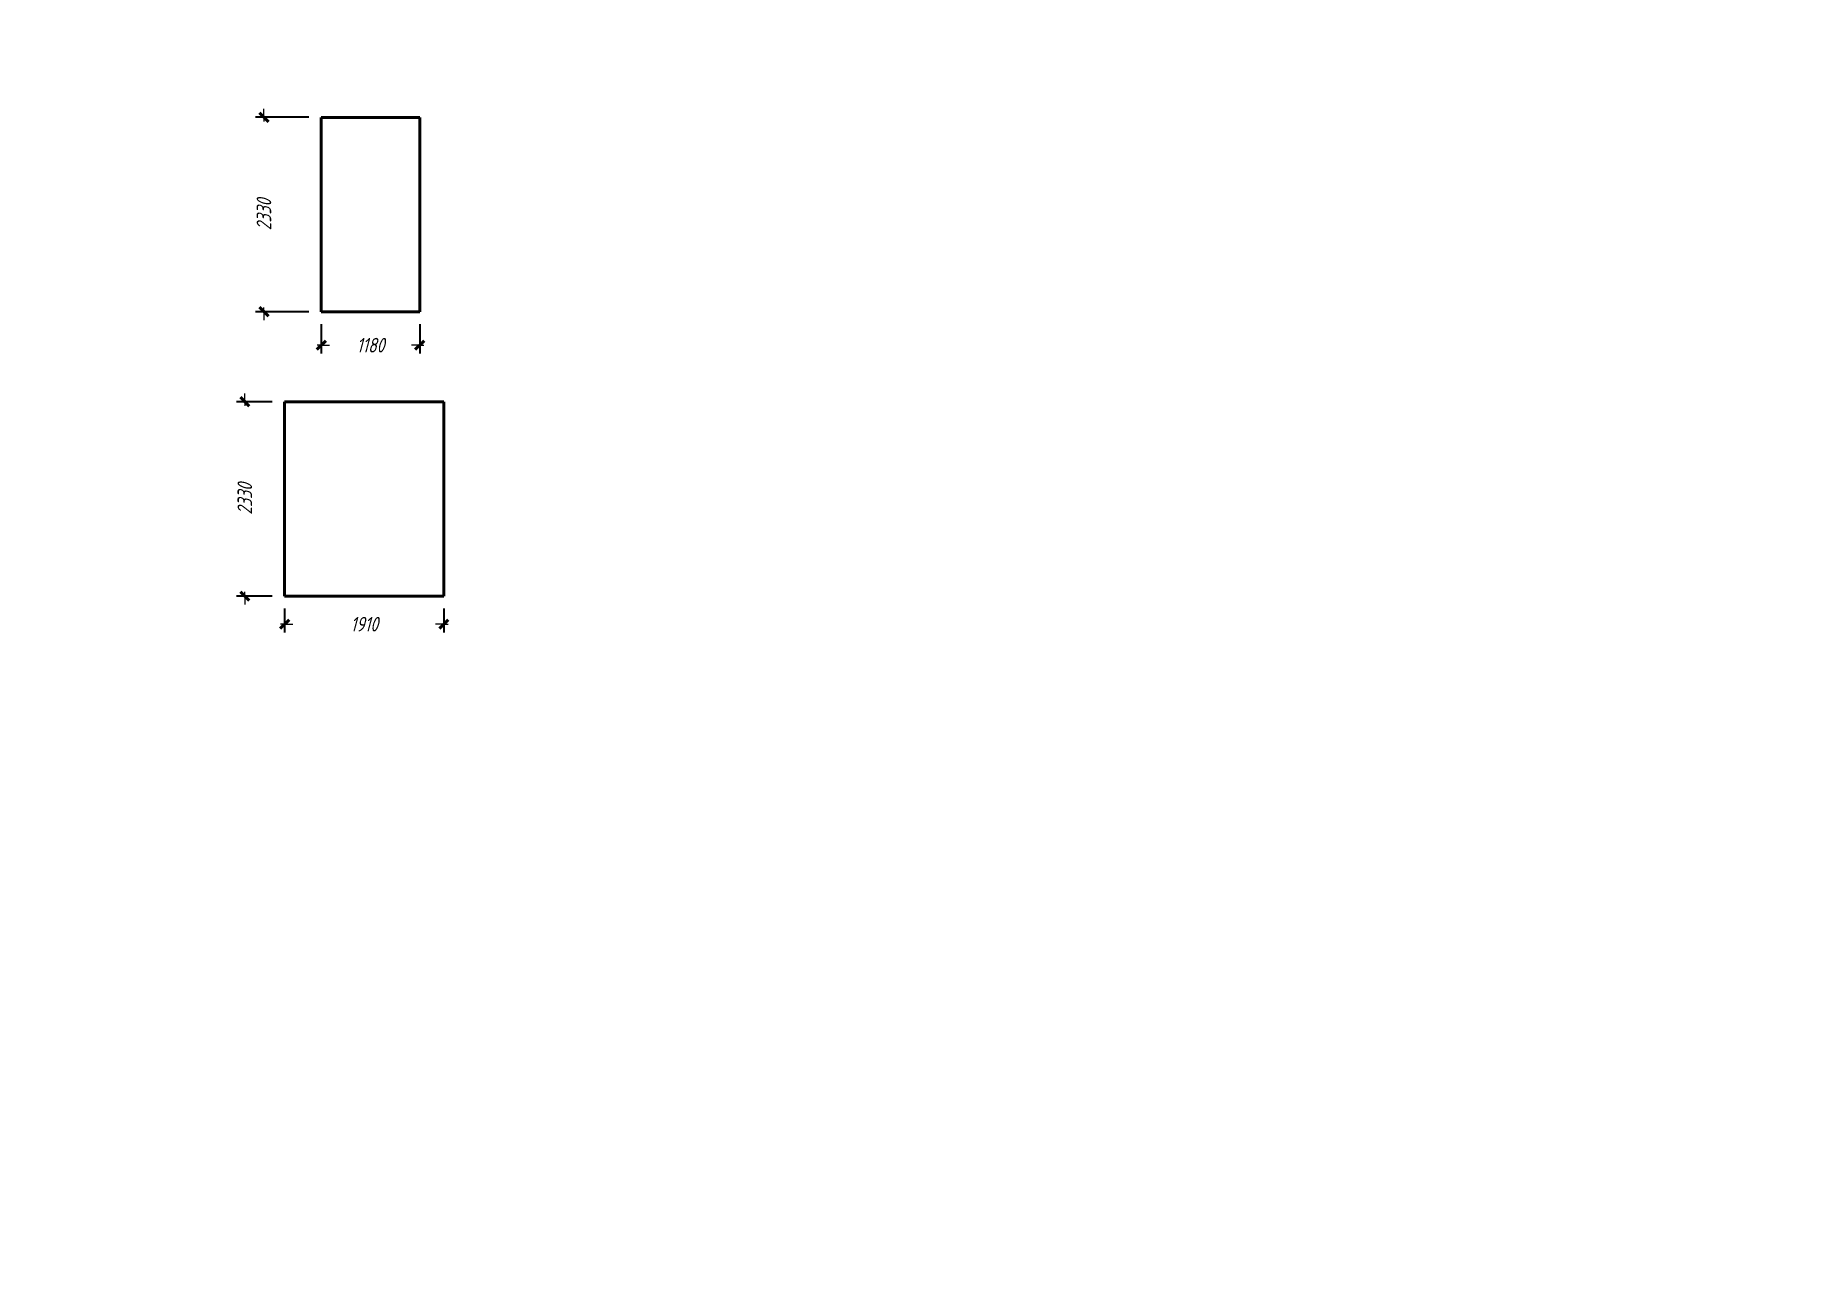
# Model space of a CAD drawing. Header units: millimetres. Extents: x 0 to 6720, y 0 to 401.
# Drawn here: x 3360 to 3780, y 0 to 297 of the extents above; entities that cross this region are included whole.
import ezdxf

# ---------------------------------------------------------------- set-up
doc = ezdxf.new("R2010")
doc.units = ezdxf.units.MM
doc.linetypes.add('K5LT_BASIC', pattern=[0])
doc.linetypes.add('K5LT_THIN', pattern=[0])
doc.layers.add('Системный слой', color=7, linetype='Continuous')
doc.styles.add('KDIMTEXTSTYLE', font='GOST_AU.SHX', dxfattribs={"width": 0.96, "oblique": 15, "height": 5})
doc.dimstyles.new('KDIMSTYLE (0.02)', dxfattribs={"dimtxt": 5, "dimasz": 1, "dimexe": 2, "dimexo": 0, "dimgap": 1, "dimtad": 1, "dimlfac": 50, "dimtxsty": 'KDIMTEXTSTYLE', "dimsah": 1, "dimcen": 0, "dimdle": 1, "dimadec": 0, "dimazin": 0, "dimtfac": 0.667, "dimtmove": 0, "dimatfit": 3, "dimfxl": 0, "dimtvp": 1, "dimtolj": 1, "dimtzin": 0, "dimarcsym": 0})

msp = doc.modelspace()

# ---------------------------------------------------------------- blocks, each defined once
blk = doc.blocks.new('U7')
at = {"layer": 'Системный слой', "color": 5, "linetype": 'K5LT_BASIC', "lineweight": 40}
for p, q in [((3452.27, 277.27), (3428.67, 277.27)), ((3428.67, 277.27), (3428.67, 230.67)), ((3452.27, 230.67), (3452.27, 277.27)), ((3428.67, 230.67), (3452.27, 230.67))]:
    blk.add_line(p, q, dxfattribs=at)
blk = doc.blocks.new('U8')
at = {"layer": 'Системный слой', "color": 5, "linetype": 'K5LT_BASIC', "lineweight": 40}
for p, q in [((3458.07, 209.1), (3419.87, 209.1)), ((3419.87, 209.1), (3419.87, 162.5)), ((3458.07, 162.5), (3458.07, 209.1)), ((3419.87, 162.5), (3458.07, 162.5))]:
    blk.add_line(p, q, dxfattribs=at)
blk = doc.blocks.new('KDIMARROW_03')
at = {"layer": 'Системный слой', "color": 0, "linetype": 'K5LT_BASIC', "lineweight": 40}
blk.add_line((-1.06, -1.06), (1.06, 1.06), dxfattribs=at)
at = {"layer": 'Системный слой', "color": 0, "linetype": 'K5LT_THIN', "lineweight": 18}
for q in [(-1, 0), (2, 0)]:
    blk.add_line((0, 0), q, dxfattribs=at)

# ---------------------------------------------------------------- dimensions: what is measured, and where the dimension line sits
at = {"layer": 'Системный слой', "color": 7}
for base, p1, p2, location in [((3414.9124, 277.27423), (3428.674, 230.67423), (3428.674, 277.27423), (3414.9124, 253.97423)), ((3410.32659, 209.09811), (3419.874, 162.49811), (3419.874, 209.09811), (3410.32659, 185.79811))]:
    msp.add_linear_dim(base=base, p1=p1, p2=p2, angle=90, location=location, dimstyle='KDIMSTYLE (0.02)', override={"dimexo": 3, "dimpost": '\\H3.5;\\W0.965;\\Q15;<>', "dimblk1": 'KDIMARROW_03', "dimblk2": 'KDIMARROW_03', "dimse1": 0, "dimse2": 0, "dimclrt": 7, "dimtolj": 1}, dxfattribs=at).render()
for base, p1, p2, location in [((3428.674, 222.65542), (3452.274, 230.67423), (3428.674, 230.67423), (3440.474, 222.65542)), ((3419.874, 155.77286), (3458.074, 162.49811), (3419.874, 162.49811), (3438.974, 155.77286))]:
    msp.add_linear_dim(base=base, p1=p1, p2=p2, location=location, dimstyle='KDIMSTYLE (0.02)', override={"dimexo": 3, "dimpost": '\\H3.5;\\W0.965;\\Q15;<>', "dimblk1": 'KDIMARROW_03', "dimblk2": 'KDIMARROW_03', "dimse1": 0, "dimse2": 0, "dimclrt": 7, "dimtolj": 1}, dxfattribs=at).render()

# ---------------------------------------------------------------- block references
at = {"layer": 'Системный слой'}
for name in ['U7', 'U8']:
    msp.add_blockref(name, (0, 0), dxfattribs=at)

msp.set_redraw_order([(e.dxf.handle, doc.entitydb.next_handle()) for e in msp.query("TEXT MTEXT ATTDEF DIMENSION ARC_DIMENSION")])  # texts and dimensions are drawn at this point

doc.saveas('drawing.dxf')
